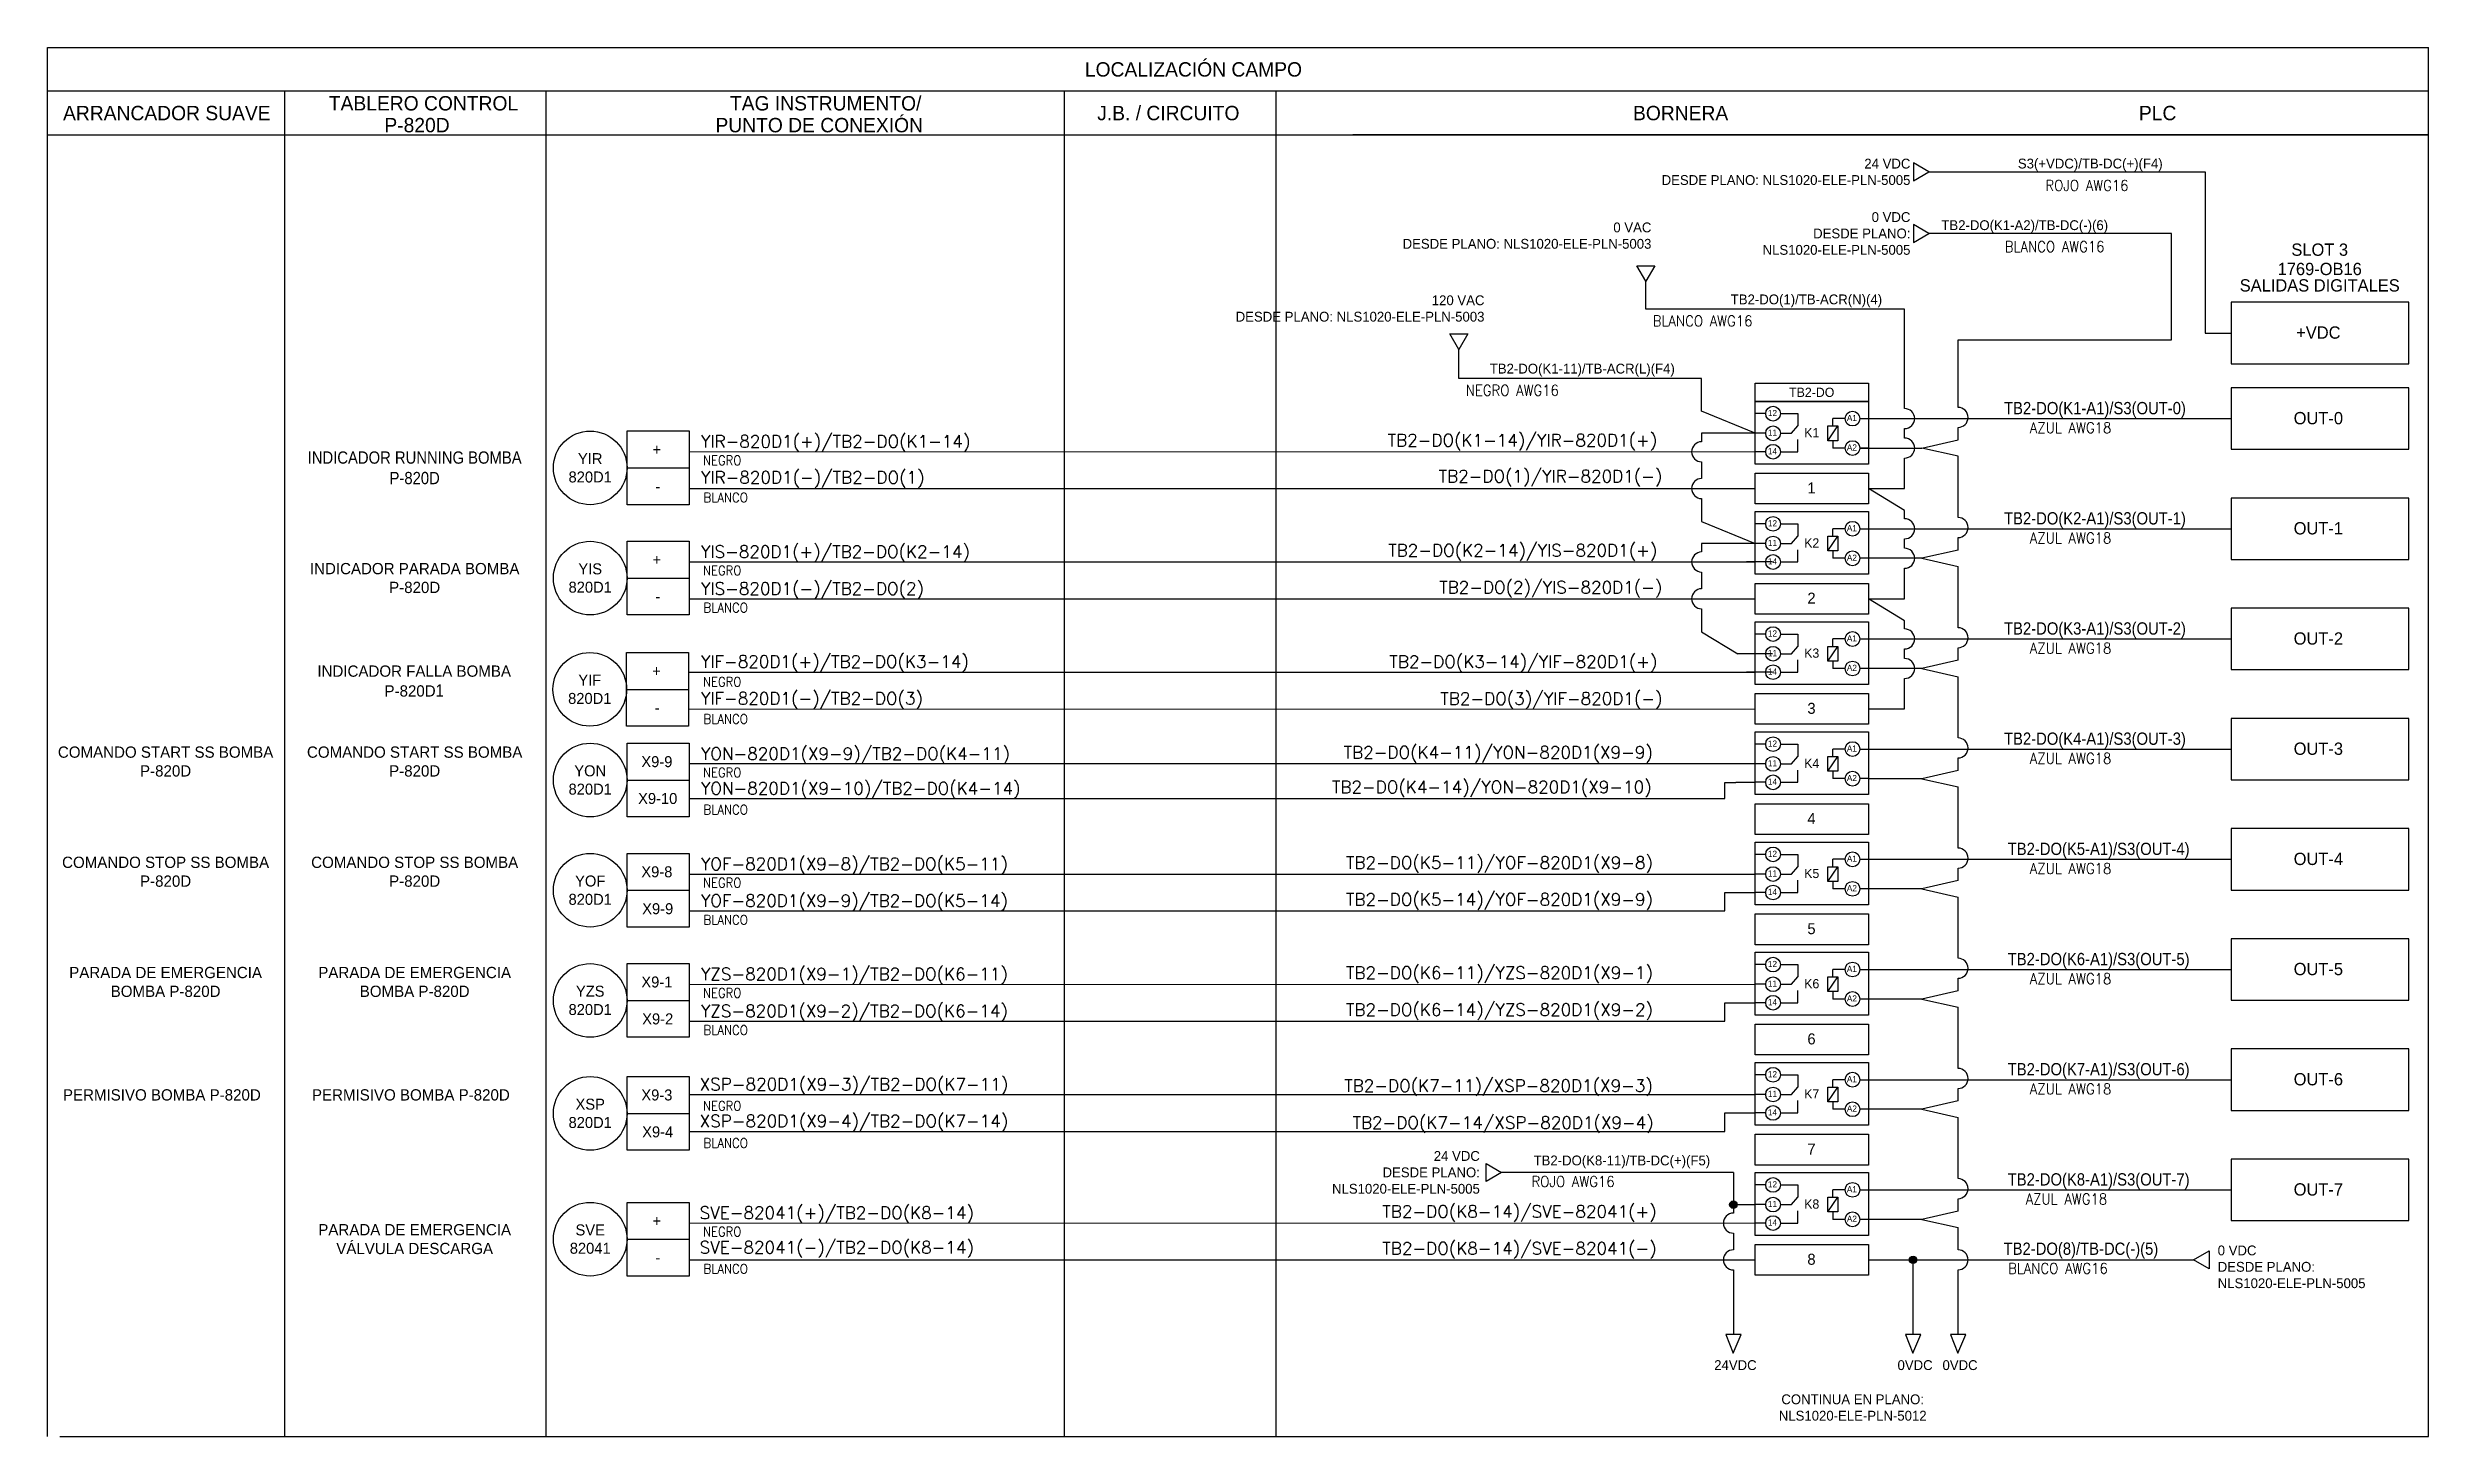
# Model space of a CAD drawing. Extents: x 4055 to 5088, y -104 to 153.
# Drawn here: x 4701.4 to 5088.3, y -103.9 to 122 of the extents above; entities that cross this region are included whole.
import ezdxf
from ezdxf.enums import TextEntityAlignment as Align

# ---------------------------------------------------------------- set-up
doc = ezdxf.new("R2010")
doc.units = 0
doc.header["$LTSCALE"] = 0.1
doc.header["$MEASUREMENT"] = 0
doc.layers.add('EL-componentes', color=7, linetype='Continuous', lineweight=20)
doc.layers.add('EL-titulos 3', color=7, linetype='Continuous', lineweight=20)
doc.styles.add('F1A', font='amir.shx')
doc.styles.add('ROMANS', font='romans.shx')

msp = doc.modelspace()

# ---------------------------------------------------------------- texts
at = {"lineweight": 25, "style": 'F1A'}
for s, height, p in [('LOCALIZACIÓN CAMPO', 2.34, (4887.6, 118.43)), ('ARRANCADOR SUAVE', 2.34, (4720.75, 111.33)), ('TABLERO CONTROL', 2.34, (4762.46, 112.92)), ('TAG INSTRUMENTO/', 2.34, (4827.83, 112.92)), ('J.B. / CIRCUITO', 2.34, (4883.52, 111.33)), ('BORNERA', 2.34, (4966.78, 111.33)), ('PLC', 2.34, (5044.31, 111.33)), ('P-820D', 2.34, (4761.41, 109.37)), ('PUNTO DE CONEXIÓN', 2.34, (4826.78, 109.37)), ('TB2-DO', 1.5, (4988.09, 65.92)), ('K1', 1.5, (4988.09, 59.35)), ('+', 1.79, (4800.39, 56.63)), ('-', 1.79, (4800.53, 50.63)), ('1', 1.79, (4988.05, 50.37)), ('+', 1.79, (4800.39, 38.71)), ('K2', 1.5, (4988.09, 41.43)), ('-', 1.79, (4800.53, 32.72)), ('2', 1.79, (4988.05, 32.45)), ('K3', 1.5, (4988.09, 23.51)), ('+', 1.79, (4800.32, 20.62)), ('-', 1.79, (4800.46, 14.62)), ('3', 1.79, (4988.05, 14.53)), ('X9-9', 1.787, (4800.39, 5.86)), ('K4', 1.5, (4988.09, 5.59)), ('X9-10', 1.787, (4800.53, -0.13)), ('4', 1.79, (4988.05, -3.39)), ('X9-8', 1.787, (4800.39, -12.05)), ('K5', 1.5, (4988.09, -12.32)), ('X9-9', 1.787, (4800.53, -18.05)), ('5', 1.79, (4988.05, -21.3)), ('X9-1', 1.787, (4800.39, -29.97)), ('K6', 1.5, (4988.09, -30.24)), ('X9-2', 1.787, (4800.53, -35.97)), ('6', 1.79, (4988.05, -39.22)), ('X9-3', 1.787, (4800.39, -48.34)), ('K7', 1.5, (4988.09, -48.16)), ('X9-4', 1.787, (4800.53, -54.34)), ('7', 1.79, (4988.05, -57.14)), ('K8', 1.5, (4988.09, -66.08)), ('+', 1.79, (4800.39, -68.8)), ('-', 1.79, (4800.53, -74.79)), ('8', 1.79, (4988.05, -75.06))]:
    msp.add_text(s, height=height, dxfattribs=at).set_placement(p, align=Align.MIDDLE_CENTER)
at = {"lineweight": 25, "style": 'ROMANS', "width": 0.9}
for s, p in [('ROJO AWG16', (5026.07, 98.68)), ('BLANCO AWG16', (5019.47, 88.73)), ('BLANCO AWG16', (4962.25, 76.65)), ('NEGRO AWG16', (4931.87, 65.36)), ('AZUL AWG18', (5023.55, 59.28)), ('AZUL AWG18', (5023.55, 41.36)), ('AZUL AWG18', (5023.55, 23.44)), ('AZUL AWG18', (5023.55, 5.53)), ('AZUL AWG18', (5023.55, -12.39)), ('AZUL AWG18', (5023.55, -30.31)), ('AZUL AWG18', (5023.55, -48.23)), ('ROJO AWG16', (4942.55, -63.29)), ('AZUL AWG18', (5022.87, -66.14)), ('BLANCO AWG16', (5020, -77.42))]:
    msp.add_text(s, height=1.75, dxfattribs=at).set_placement(p)
at = {"lineweight": 25, "ltscale": 0.1, "style": 'F1A'}
for s, p in [('SLOT 3', (5070.65, 89.12)), ('1769-OB16', (5070.65, 85.98)), ('SALIDAS DIGITALES', (5070.65, 83.31)), ('+VDC', (5070.43, 75.64)), ('OUT-0', (5070.43, 61.72)), ('OUT-1', (5070.43, 43.81)), ('OUT-2', (5070.43, 25.89)), ('OUT-3', (5070.43, 7.97)), ('OUT-4', (5070.43, -9.95)), ('OUT-5', (5070.43, -27.86)), ('OUT-6', (5070.43, -45.78)), ('OUT-7', (5070.43, -63.7))]:
    msp.add_text(s, height=2, dxfattribs=at).set_placement(p, align=Align.MIDDLE_CENTER)
at = {"lineweight": 25, "ltscale": 0.1, "style": 'F1A', "width": 0.9}
for s, p in [('TB2-DO(K1-A1)/S3(OUT-0)', (5034.12, 63.35)), ('TB2-DO(K2-A1)/S3(OUT-1)', (5034.12, 45.43)), ('TB2-DO(K3-A1)/S3(OUT-2)', (5034.12, 27.52)), ('TB2-DO(K4-A1)/S3(OUT-3)', (5034.12, 9.6)), ('TB2-DO(K5-A1)/S3(OUT-4)', (5034.72, -8.32)), ('TB2-DO(K6-A1)/S3(OUT-5)', (5034.72, -26.24)), ('TB2-DO(K7-A1)/S3(OUT-6)', (5034.72, -44.15)), ('TB2-DO(K8-A1)/S3(OUT-7)', (5034.72, -62.07)), ('TB2-DO(8)/TB-DC(-)(5)', (5031.84, -73.34))]:
    msp.add_text(s, height=2, dxfattribs=at).set_placement(p, align=Align.MIDDLE_CENTER)
at = {"lineweight": 25, "style": 'ROMANS'}
for s, p in [('YIR-820D1(+)/TB2-DO(K1-14)', (4807.54, 56.93)), ('TB2-DO(K1-14)/YIR-820D1(+)', (4919.16, 57.13)), ('YIR-820D1(-)/TB2-DO(1)', (4807.54, 51.08)), ('TB2-DO(1)/YIR-820D1(-)', (4927.45, 51.28)), ('YIS-820D1(+)/TB2-DO(K2-14)', (4807.54, 39.01)), ('TB2-DO(K2-14)/YIS-820D1(+)', (4919.26, 39.21)), ('YIS-820D1(-)/TB2-DO(2)', (4807.54, 33.01)), ('TB2-DO(2)/YIS-820D1(-)', (4927.54, 33.21)), ('YIF-820D1(+)/TB2-DO(K3-14)', (4807.54, 21.14)), ('TB2-DO(K3-14)/YIF-820D1(+)', (4919.45, 21.12)), ('YIF-820D1(-)/TB2-DO(3)', (4807.54, 15.14)), ('TB2-DO(3)/YIF-820D1(-)', (4927.73, 15.12)), ('YON-820D1(X9-9)/TB2-DO(K4-11)', (4807.54, 6.16)), ('TB2-DO(K4-11)/YON-820D1(X9-9)', (4912.02, 6.36)), ('YON-820D1(X9-10)/TB2-DO(K4-14)', (4807.54, 0.53)), ('TB2-DO(K4-14)/YON-820D1(X9-10)', (4910.11, 0.73)), ('YOF-820D1(X9-8)/TB2-DO(K5-11)', (4807.54, -11.76)), ('TB2-DO(K5-11)/YOF-820D1(X9-8)', (4912.4, -11.55)), ('YOF-820D1(X9-9)/TB2-DO(K5-14)', (4807.54, -17.75)), ('TB2-DO(K5-14)/YOF-820D1(X9-9)', (4912.4, -17.55)), ('YZS-820D1(X9-1)/TB2-DO(K6-11)', (4807.54, -29.67)), ('TB2-DO(K6-11)/YZS-820D1(X9-1)', (4912.4, -29.47)), ('YZS-820D1(X9-2)/TB2-DO(K6-14)', (4807.54, -35.67)), ('TB2-DO(K6-14)/YZS-820D1(X9-2)', (4912.4, -35.47)), ('XSP-820D1(X9-3)/TB2-DO(K7-11)', (4807.35, -47.59)), ('TB2-DO(K7-11)/XSP-820D1(X9-3)', (4912.11, -47.84)), ('XSP-820D1(X9-4)/TB2-DO(K7-14)', (4807.35, -53.59)), ('TB2-DO(K7-14/XSP-820D1(X9-4)', (4913.45, -53.83)), ('SVE-82041(+)/TB2-DO(K8-14)', (4807.35, -68.5)), ('TB2-DO(K8-14)/SVE-82041(+)', (4918.31, -68.29)), ('SVE-82041(-)/TB2-DO(K8-14)', (4807.35, -74.13)), ('TB2-DO(K8-14)/SVE-82041(-)', (4918.31, -74.29))]:
    msp.add_text(s, height=2, dxfattribs=at).set_placement(p)
at = {"lineweight": 25, "style": 'ROMANS', "width": 0.9}
for s, p in [('NEGRO', (4814.13, 54.08)), ('BLANCO', (4815.18, 48.04)), ('NEGRO', (4814.13, 36.17)), ('BLANCO', (4815.18, 30.13)), ('NEGRO', (4814.13, 18.07)), ('BLANCO', (4815.18, 12.03)), ('NEGRO', (4814.13, 3.32)), ('BLANCO', (4815.18, -2.72)), ('NEGRO', (4814.13, -14.6)), ('BLANCO', (4815.18, -20.64)), ('NEGRO', (4814.13, -32.52)), ('BLANCO', (4815.18, -38.56)), ('NEGRO', (4814.13, -50.89)), ('BLANCO', (4815.18, -56.93)), ('NEGRO', (4814.13, -71.34)), ('BLANCO', (4815.18, -77.38))]:
    msp.add_text(s, height=1.544, dxfattribs=at).set_placement(p, align=Align.RIGHT)
at = {"lineweight": 25, "ltscale": 0.1, "attachment_point": 5, "style": 'F1A'}
for s, insert, char_height, width in [('{\\W0.9;INDICADOR RUNNING BOMBA P-820D}', (4761.03, 53.63), 2, 37.0733), ('YIR^J820D1', (4789.56, 53.63), 1.787, 34.1222), ('{\\fAller|b0|i0|c0|p0;\\H0.91667x;INDICADOR PARADA BOMBA P-820D}', (4761.03, 35.71), 2, 37.0733), ('YIS^J820D1', (4789.56, 35.71), 1.787, 34.1222), ('{\\fAller|b0|i0|c0|p0;\\H0.91667x;INDICADOR FALLA BOMBA P-820D\\Famir|c0;\\H1.09091x;\\W0.9;\\C7;1}', (4760.95, 18.96), 2, 37.0733), ('YIF^J820D1', (4789.49, 17.62), 1.787, 34.1222), ('{\\fAller|b0|i0|c0|p0;\\H0.91667x;COMANDO START SS BOMBA P-820D}', (4720.55, 5.87), 2, 37.0733), ('{\\fAller|b0|i0|c0|p0;\\H0.91667x;COMANDO START SS BOMBA P-820D}', (4761.03, 5.87), 2, 37.0733), ('YON^J820D1', (4789.56, 2.87), 1.787, 34.1222), ('{\\fAller|b0|i0|c0|p0;\\H0.91667x;COMANDO STOP SS BOMBA P-820D}', (4720.55, -12.05), 2, 37.0733), ('{\\fAller|b0|i0|c0|p0;\\H0.91667x;COMANDO STOP SS BOMBA P-820D}', (4761.03, -12.05), 2, 37.0733), ('YOF^J820D1', (4789.56, -15.05), 1.787, 34.1222), ('{\\fAller|b0|i0|c0|p0;\\H0.91667x;PARADA DE EMERGENCIA BOMBA P-820D}', (4720.55, -29.97), 2, 37.0733), ('{\\fAller|b0|i0|c0|p0;\\H0.91667x;PARADA DE EMERGENCIA BOMBA P-820D}', (4761.03, -29.97), 2, 37.0733), ('YZS^J820D1', (4789.56, -32.97), 1.787, 34.1222), ('{\\fAller|b0|i0|c0|p0;\\H0.91667x;PERMISIVO BOMBA P-820D}', (4719.94, -48.34), 2, 37.0733), ('{\\fAller|b0|i0|c0|p0;\\H0.91667x;PERMISIVO BOMBA P-820D}', (4760.41, -48.34), 2, 37.0733), ('XSP\\P820D1', (4789.56, -51.34), 1.787, 34.1222), ('{\\fAller|b0|i0|c0|p0;\\H0.91667x;\\C256;PARADA DE EMERGENCIA \\PVÁLVULA DESCARGA}', (4761.03, -71.79), 2, 37.0733), ('SVE\\P82041', (4789.56, -71.79), 1.787, 34.1222)]:
    msp.add_mtext(s, dxfattribs=dict(at, insert=insert, char_height=char_height, width=width))
at = {"layer": 'EL-titulos 3', "lineweight": 25, "style": 'F1A'}
for s, p in [('S3(+VDC)/TB-DC(+)(F4)', (5033.36, 102.32)), ('TB2-DO(1)/TB-ACR(N)(4)', (4987.23, 80.23)), ('TB2-DO(K1-11)/TB-ACR(L)(F4)', (4950.8, 68.97)), ('TB2-DO(K8-11)/TB-DC(+)(F5)', (4957.23, -59.79))]:
    msp.add_text(s, height=1.6, dxfattribs=at).set_placement(p, align=Align.CENTER)
msp.add_text('TB2-DO(K1-A2)/TB-DC(-)(6)', height=1.6, dxfattribs=at).set_placement((5009.16, 92.3))
at = {"layer": 'EL-titulos 3', "lineweight": 25, "char_height": 1.6, "style": 'F1A'}
for s, insert, width, attachment_point in [('\\pxqr;24 VDC\\PDESDE PLANO: NLS1020-ELE-PLN-5005 ', (5004.13, 101.76), 45.8972, 6), ('0 VAC\\PDESDE PLANO: NLS1020-ELE-PLN-5003 ', (4962.03, 91.39), 45.8972, 6), ('\\pxqr;0 VDC\\PDESDE PLANO: \\PNLS1020-ELE-PLN-5005 ', (5004.13, 91.74), 55.7649, 6), ('120 VAC\\PDESDE PLANO: NLS1020-ELE-PLN-5003 ', (4934.9, 79.54), 45.8972, 6), ('\\pxqr;24 VDC\\PDESDE PLANO: \\PNLS1020-ELE-PLN-5005 ', (4934.15, -60.94), 34.4791, 6), ('\\pxql;0 VDC\\PDESDE PLANO: \\PNLS1020-ELE-PLN-5005 ', (5054.07, -72.82), 34.4791, 1), ('\\pxqc;24VDC', (4936.58, -91.47), 78.2137, 1), ('\\pxqc;0VDC', (4965.78, -91.47), 78.2137, 1), ('\\pxqc;0VDC', (4973.09, -91.47), 78.2137, 1), ('\\pxqc;CONTINUA EN PLANO:\\PNLS1020-ELE-PLN-5012', (4955.64, -97.03), 78.2137, 1)]:
    msp.add_mtext(s, dxfattribs=dict(at, insert=insert, width=width, attachment_point=attachment_point))

# ---------------------------------------------------------------- blocks, each defined once
blk = doc.blocks.new('RELÉ ELEC')
at = {"lineweight": 25}
for p, q in [((4978.89, 64.45), (4997.29, 64.45)), ((4983.01, 62.45), (4985.81, 62.45)), ((4985.81, 62.45), (4985.81, 60.45)), ((4983.01, 59.25), (4984.81, 59.25)), ((4984.81, 59.25), (4985.81, 60.45)), ((4985.81, 56.25), (4985.81, 58.25)), ((4990.72, 60.45), (4992.32, 60.45)), ((4990.72, 58.05), (4990.72, 60.45)), ((4990.72, 58.05), (4992.32, 60.45)), ((4992.32, 58.05), (4990.72, 58.05)), ((4991.52, 60.45), (4991.52, 61.65)), ((4993.52, 61.65), (4991.52, 61.65)), ((4991.52, 58.05), (4991.52, 56.85)), ((4992.32, 60.45), (4992.32, 58.05)), ((4983.01, 56.25), (4985.81, 56.25)), ((4993.52, 56.85), (4991.52, 56.85)), ((4997.29, 56.85), (4995.92, 56.85))]:
    blk.add_line(p, q, dxfattribs=at)
at = {"ltscale": 0.1}
for p, q in [((4980.61, 62.45), (4978.89, 62.45)), ((4980.61, 59.25), (4978.89, 59.25)), ((4995.92, 61.65), (4997.29, 61.65)), ((4980.61, 56.25), (4978.89, 56.25))]:
    blk.add_line(p, q, dxfattribs=at)
at = {"lineweight": 25}
blk.add_lwpolyline([(4997.29, 64.45), (4997.29, 54.25), (4978.89, 54.25), (4978.89, 64.45)], dxfattribs=at)
for centre in [(4981.81, 62.45), (4994.72, 61.65), (4981.81, 59.25), (4994.72, 56.85), (4981.81, 56.25)]:
    blk.add_circle(centre, 1.2, dxfattribs=at)
at = {"lineweight": 25, "style": 'F1A'}
for s, p in [('12', (4981.71, 62.55)), ('A1', (4994.62, 61.75)), ('11', (4981.71, 59.35)), ('14', (4981.71, 56.35)), ('A2', (4994.62, 56.95))]:
    blk.add_text(s, height=1, dxfattribs=at).set_placement(p, align=Align.MIDDLE_CENTER)

# ---------------------------------------------------------------- hatches: boundary and pattern name
at = {"ltscale": 0.1}
h = msp.add_hatch(color=256, dxfattribs=at)
h.dxf.hatch_style = 1
edge = h.paths.add_edge_path()
edge.add_arc((4975.36, -66.18), 0.61, 0, 360)
h = msp.add_hatch(color=256, dxfattribs=at)
h.dxf.hatch_style = 1
edge = h.paths.add_edge_path()
edge.add_arc((5004.56, -75.15), 0.61, 0, 360)

# ---------------------------------------------------------------- linework, layer by layer
at = {"lineweight": 25}
for p, q in [((4701.37, 121.98), (5088.31, 121.98)), ((4701.37, -103.86), (4701.37, 121.98)), ((5088.31, -103.86), (5088.31, 121.98)), ((5088.31, 114.88), (4701.37, 114.88)), ((4739.93, -103.86), (4739.93, 114.88)), ((4782.33, 114.88), (4782.33, -103.86)), ((4866.62, -103.86), (4866.62, 114.88)), ((4900.97, 114.88), (4900.97, -103.86)), ((4701.37, 107.79), (5088.31, 107.79)), ((5088.31, 107.79), (4913.48, 107.79)), ((5003.19, 63.27), (5003.19, 79.46)), ((4805.64, 59.63), (4805.64, 47.64)), ((4978.89, 59.25), (4970.2, 59.25)), ((4970.2, 59.25), (4970.2, 57.87)), ((4997.29, 61.65), (5056.25, 61.65)), ((5003.19, 58.47), (5003.19, 60.02)), ((4970.2, 54.62), (4970.2, 51.9)), ((5003.19, 50.27), (5003.19, 55.22)), ((4970.2, 48.64), (4970.2, 44.91)), ((5003.19, 46.69), (4997.29, 50.27)), ((4997.29, 50.27), (5003.19, 50.27)), ((5003.19, 45.36), (5003.19, 46.69)), ((4970.2, 44.91), (4978.89, 41.33)), ((4997.29, 43.73), (5056.25, 43.73)), ((4805.64, 41.71), (4805.64, 29.72)), ((4978.89, 41.33), (4970.2, 41.33)), ((4970.2, 41.33), (4970.2, 39.96)), ((5005.98, 38.93), (4997.29, 38.93)), ((5003.19, 40.56), (5003.19, 42.1)), ((5011.87, 40.26), (5005.98, 38.93)), ((5005.98, 38.93), (5011.87, 37.6)), ((5011.87, 40.26), (5011.87, 42.3)), ((4970.2, 36.7), (4970.2, 33.97)), ((4981.69, 38.33), (4977.49, 38.33)), ((5003.19, 32.35), (5003.19, 37.3)), ((5011.87, 27.64), (5011.87, 37.6)), ((5003.19, 28.77), (4997.29, 32.35)), ((4997.29, 32.35), (5003.19, 32.35)), ((4970.2, 30.71), (4970.2, 26.99)), ((5003.19, 27.44), (5003.19, 28.77)), ((4805.56, 23.61), (4805.56, 11.62)), ((4970.2, 26.99), (4976.09, 23.41)), ((4997.29, 25.81), (5056.25, 25.81)), ((5003.19, 22.64), (5003.19, 24.18)), ((5011.87, 22.35), (5011.87, 24.38)), ((4981.69, 20.41), (4977.49, 20.41)), ((5005.98, 21.01), (4997.29, 21.01)), ((5003.19, 14.44), (5003.19, 19.38)), ((5011.87, 22.35), (5005.98, 21.01)), ((5005.98, 21.01), (5011.87, 19.68)), ((5011.87, 9.72), (5011.87, 19.68)), ((4997.29, 14.44), (5003.19, 14.44)), ((4805.64, 8.86), (4805.64, -3.13)), ((4997.29, 7.89), (5056.25, 7.89)), ((5011.87, 4.43), (5005.98, 3.09)), ((5011.87, 4.43), (5011.87, 6.46)), ((4978.89, 2.49), (4975.73, 2.49)), ((5005.98, 3.09), (4997.29, 3.09)), ((5005.98, 3.09), (5011.87, 1.76)), ((5011.87, -8.2), (5011.87, 1.76)), ((4805.64, -9.06), (4805.64, -21.05)), ((4997.29, -10.02), (5056.25, -10.02)), ((5011.87, -13.49), (5011.87, -11.45)), ((5005.98, -14.82), (4997.29, -14.82)), ((5011.87, -13.49), (5005.98, -14.82)), ((5005.98, -14.82), (5011.87, -16.16)), ((5011.87, -26.12), (5011.87, -16.16)), ((4805.64, -26.97), (4805.64, -38.96)), ((4997.29, -27.94), (5056.25, -27.94)), ((5011.87, -31.41), (5011.87, -29.37)), ((5005.98, -32.74), (4997.29, -32.74)), ((5011.87, -31.41), (5005.98, -32.74)), ((5005.98, -32.74), (5011.87, -34.07)), ((5011.87, -44.04), (5011.87, -34.07)), ((4805.64, -45.34), (4805.64, -57.33)), ((4997.29, -45.86), (5056.25, -45.86)), ((5011.87, -49.32), (5005.98, -50.66)), ((5011.87, -49.32), (5011.87, -47.29)), ((5005.98, -50.66), (4997.29, -50.66)), ((5005.98, -50.66), (5011.87, -51.99)), ((5011.87, -61.95), (5011.87, -51.99)), ((4975.36, -60.94), (4975.36, -67.55)), ((4997.29, -63.78), (5056.25, -63.78)), ((5011.87, -67.24), (5011.87, -65.21)), ((4805.64, -65.8), (4805.64, -77.79)), ((4978.89, -66.18), (4975.36, -66.18)), ((5005.98, -68.58), (4997.29, -68.58)), ((5011.87, -67.24), (5005.98, -68.58)), ((5005.98, -68.58), (5011.87, -69.91)), ((4975.36, -70.8), (4975.36, -73.54)), ((5011.87, -73.53), (5011.87, -69.91)), ((4975.36, -76.79), (4975.36, -87.27)), ((4997.29, -75.15), (5050.16, -75.15)), ((5004.56, -87.27), (5004.56, -75.15)), ((5011.87, -87.27), (5011.87, -76.78)), ((4703.37, -103.86), (5088.31, -103.86))]:
    msp.add_line(p, q, dxfattribs=at)
at = {"lineweight": 25, "ltscale": 0.1}
for p, q in [((5046.55, 91.74), (5007.14, 91.74)), ((5046.55, 74.46), (5046.55, 91.74)), ((4961.12, 79.46), (4961.12, 83.99)), ((5003.19, 79.46), (4961.12, 79.46)), ((5011.87, 63.47), (5011.87, 74.46)), ((5011.87, 74.46), (5046.55, 74.46)), ((4930.74, 68.18), (4930.74, 72.9)), ((4970.2, 68.18), (4930.74, 68.18)), ((4970.2, 62.83), (4970.2, 68.17)), ((4978.89, 59.25), (4970.2, 62.83)), ((4970.2, 62.83), (4970.2, 62.83)), ((4970.2, 62.83), (4970.2, 62.83)), ((5005.98, 56.85), (5011.87, 58.18)), ((5011.87, 58.18), (5011.87, 60.22)), ((4995.92, 56.85), (5005.98, 56.85)), ((4981.69, 23.41), (4976.09, 23.41)), ((4978.89, 5.49), (4805.64, 5.49)), ((4975.36, -60.94), (4937.67, -60.94)), ((4805.64, -75.15), (4978.89, -75.15))]:
    msp.add_line(p, q, dxfattribs=at)
at = {"lineweight": 25}
for points in [[(5007.14, 101.76), (5052.05, 101.76), (5052.05, 75.56), (5056.25, 75.56)], [(4795.56, 59.63), (4805.64, 59.63)], [(4805.64, 47.64), (4795.56, 47.64), (4795.56, 59.63)], [(5011.87, 45.55), (5011.87, 55.51), (5005.98, 56.85)], [(4795.56, 53.63), (4805.64, 53.63)], [(4795.56, 41.71), (4805.64, 41.71)], [(4805.64, 29.72), (4795.56, 29.72), (4795.56, 41.71)], [(4795.56, 35.71), (4805.64, 35.71)], [(4795.48, 23.61), (4805.56, 23.61)], [(4805.56, 11.62), (4795.48, 11.62), (4795.48, 23.61)], [(4795.48, 17.62), (4805.56, 17.62)], [(4795.56, 8.86), (4805.64, 8.86)], [(4805.64, -3.13), (4795.56, -3.13), (4795.56, 8.86)], [(4795.56, 2.87), (4805.64, 2.87)], [(4795.56, -9.06), (4805.64, -9.06)], [(4805.64, -21.05), (4795.56, -21.05), (4795.56, -9.06)], [(4795.56, -15.05), (4805.64, -15.05)], [(4795.56, -26.97), (4805.64, -26.97)], [(4805.64, -38.96), (4795.56, -38.96), (4795.56, -26.97)], [(4795.56, -32.97), (4805.64, -32.97)], [(4805.64, -57.33), (4795.56, -57.33), (4795.56, -45.34)], [(4795.56, -45.34), (4805.64, -45.34)], [(4795.56, -51.34), (4805.64, -51.34)], [(4805.64, -77.79), (4795.56, -77.79), (4795.56, -65.8)], [(4795.56, -65.8), (4805.64, -65.8)], [(4795.56, -71.79), (4805.64, -71.79)]]:
    msp.add_lwpolyline(points, dxfattribs=at)
for points in [[(5085.12, 80.56), (5056.25, 80.56), (5056.25, 70.57), (5085.12, 70.57)], [(5085.12, 66.64), (5056.25, 66.64), (5056.25, 56.65), (5085.12, 56.65)], [(5085.12, 48.73), (5056.25, 48.73), (5056.25, 38.73), (5085.12, 38.73)], [(5085.12, 30.81), (5056.25, 30.81), (5056.25, 20.82), (5085.12, 20.82)], [(5085.12, 12.89), (5056.25, 12.89), (5056.25, 2.9), (5085.12, 2.9)], [(5085.12, -5.03), (5056.25, -5.03), (5056.25, -15.02), (5085.12, -15.02)], [(5085.12, -22.94), (5056.25, -22.94), (5056.25, -32.94), (5085.12, -32.94)], [(5085.12, -40.86), (5056.25, -40.86), (5056.25, -50.85), (5085.12, -50.85)], [(5085.12, -58.78), (5056.25, -58.78), (5056.25, -68.77), (5085.12, -68.77)], [(4975.3, -90.35), (4976.61, -87.27), (4974.11, -87.27)], [(5004.5, -90.35), (5005.81, -87.27), (5003.31, -87.27)], [(5011.81, -90.35), (5013.12, -87.27), (5010.63, -87.27)]]:
    msp.add_lwpolyline(points, close=True, dxfattribs=at)
at = {"lineweight": 25, "ltscale": 0.1}
for points in [[(4805.64, 56.27), (4978.89, 56.25)], [(4805.64, 50.27), (4978.89, 50.27)], [(4805.64, 38.35), (4978.89, 38.33)], [(4805.64, 32.36), (4978.89, 32.34)], [(4805.56, 20.43), (4978.89, 20.42)], [(4805.56, 14.44), (4978.89, 14.42)], [(4805.64, -0.13), (4973.94, -0.14), (4973.94, 2.49), (4975.73, 2.49)], [(4805.64, -12.41), (4978.89, -12.44)], [(4805.64, -18.42), (4973.94, -18.42), (4973.94, -15.43), (4978.89, -15.43)], [(4805.64, -30.33), (4978.89, -30.36)], [(4805.64, -36.34), (4973.94, -36.34), (4973.94, -33.35), (4978.89, -33.35)], [(4805.64, -48.27), (4978.89, -48.27)], [(4805.64, -54.26), (4973.94, -54.26), (4973.94, -51.26), (4978.89, -51.26)], [(4805.64, -69.15), (4978.89, -69.18)]]:
    msp.add_lwpolyline(points, dxfattribs=at)
at = {"ltscale": 0.1}
for points in [[(4978.89, 52.77), (4997.29, 52.77), (4997.29, 47.77), (4978.89, 47.77)], [(4978.89, 34.85), (4997.29, 34.85), (4997.29, 29.85), (4978.89, 29.85)], [(4978.89, 16.93), (4997.29, 16.93), (4997.29, 11.94), (4978.89, 11.94)], [(4978.89, -0.98), (4997.29, -0.98), (4997.29, -5.98), (4978.89, -5.98)], [(4978.89, -18.9), (4997.29, -18.9), (4997.29, -23.9), (4978.89, -23.9)], [(4978.89, -36.82), (4997.29, -36.82), (4997.29, -41.82), (4978.89, -41.82)], [(4978.89, -54.74), (4997.29, -54.74), (4997.29, -59.73), (4978.89, -59.73)], [(4978.89, -72.65), (4997.29, -72.65), (4997.29, -77.65), (4978.89, -77.65)]]:
    msp.add_lwpolyline(points, close=True, dxfattribs=at)
at = {"lineweight": 25}
for centre in [(4789.56, 53.63), (4789.56, 35.71), (4789.49, 17.62), (4789.56, 2.87), (4789.56, -15.05), (4789.56, -32.97), (4789.56, -51.34), (4789.56, -71.79)]:
    msp.add_circle(centre, 5.99, dxfattribs=at)
at = {"ltscale": 0.1}
for centre in [(4975.36, -66.18), (5004.56, -75.15)]:
    msp.add_circle(centre, 0.61, dxfattribs=at)
at = {"lineweight": 25}
for centre, start, end in [((5003.19, 61.65), 270, 90), ((5003.19, 56.85), 270, 90), ((4970.2, 56.25), 90, 270), ((4970.2, 50.27), 90, 270), ((5003.19, 43.73), 270, 90), ((5011.87, 43.93), 270, 90), ((4970.2, 38.33), 90, 270), ((5003.19, 38.93), 270, 90), ((4970.2, 32.34), 90, 270), ((5003.19, 25.81), 270, 90), ((5011.87, 26.01), 270, 90), ((5003.19, 21.01), 270, 90), ((5011.87, 8.09), 270, 90), ((5011.87, -9.83), 270, 90), ((5011.87, -27.74), 270, 90), ((5011.87, -45.66), 270, 90), ((5011.87, -63.58), 270, 90), ((4975.36, -69.18), 90, 270), ((4975.36, -75.16), 90, 270), ((5011.87, -75.15), 270, 90)]:
    msp.add_arc(centre, 1.63, start, end, dxfattribs=at)
at = {"lineweight": 25, "ltscale": 0.1}
msp.add_arc((5011.87, 61.84), 1.63, 270, 90, dxfattribs=at)
at = {"layer": 'EL-componentes', "lineweight": 25}
msp.add_lwpolyline([(4997.29, 67.4), (4997.29, 64.45), (4978.89, 64.45), (4978.89, 67.4)], close=True, dxfattribs=at)
at = {"layer": 'EL-titulos 3', "lineweight": 25}
for points in [[(5007.14, 101.76), (5004.63, 103.21), (5004.63, 100.31)], [(5007.14, 91.74), (5004.63, 93.19), (5004.63, 90.29)], [(4961.12, 83.99), (4959.67, 86.5), (4962.57, 86.5)], [(4930.74, 72.9), (4929.29, 75.41), (4932.19, 75.41)], [(4937.67, -60.94), (4935.16, -62.39), (4935.16, -59.49)], [(5050.16, -75.15), (5052.67, -73.7), (5052.67, -76.6)]]:
    msp.add_lwpolyline(points, close=True, dxfattribs=at)

# ---------------------------------------------------------------- block references
for p in [(0, 0), (0, -17.92), (0, -35.84), (0, -53.75), (0, -71.67), (0, -89.59), (0, -107.51), (0, -125.42)]:
    msp.add_blockref('RELÉ ELEC', p)

msp.set_redraw_order([(e.dxf.handle, doc.entitydb.next_handle()) for e in msp.query("TEXT MTEXT ATTDEF DIMENSION ARC_DIMENSION")])  # texts and dimensions are drawn at this point

doc.saveas('drawing.dxf')
